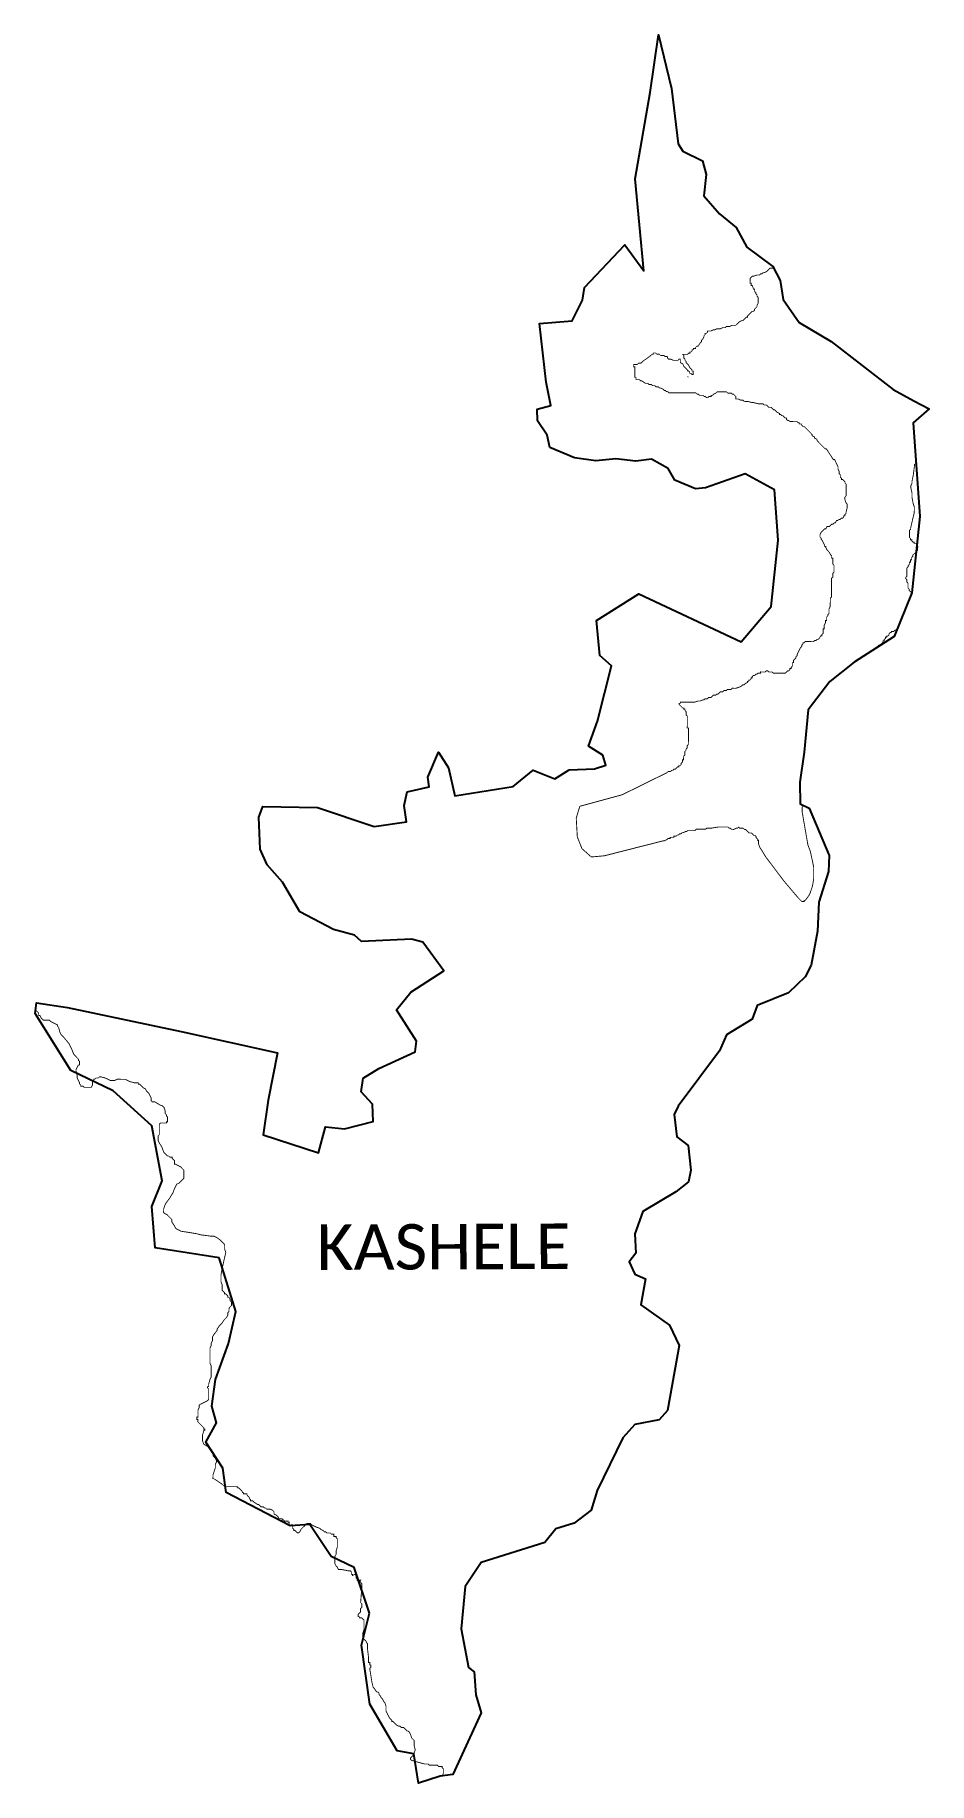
# Model space of a CAD drawing. Header units: metres. Extents: x 319409 to 322474, y 1847761 to 1853758.
import ezdxf

# ---------------------------------------------------------------- set-up
doc = ezdxf.new("R2010")
doc.units = ezdxf.units.M
for name, color, linetype in [('HAZARDS LINE', 1, 'Continuous'), ('village', 3, 'Continuous'), ('VILLAGE NAME', 250, 'Continuous')]:
    doc.layers.add(name, color=color, linetype=linetype)
doc.styles.get("Standard").update_dxf_attribs({"font": 'simplex.shx'})

msp = doc.modelspace()

# ---------------------------------------------------------------- texts
at = {"layer": 'VILLAGE NAME', "insert": (320374.4, 1849676.9), "char_height": 155.989, "attachment_point": 1, "rotation": 0.24353}
msp.add_mtext_dynamic_manual_height_columns('{\\fCalibri|b0|i0|c0|p34;KASHELE}', width=1337.277, gutter_width=779.9, heights=[0], dxfattribs=at)
msp.add_mtext_dynamic_manual_height_columns('{\\fCalibri|b0|i0|c0|p34;KASHELE}', width=1337.277, gutter_width=779.9, heights=[0], dxfattribs=at)

# ---------------------------------------------------------------- linework, layer by layer
at = {"color": 3, "true_color": 0x00ff00, "flags": 128}
msp.add_lwpolyline([(321240.8, 1851237.2), (321327.1, 1851240.2)], dxfattribs=at)
at = {"layer": 'HAZARDS LINE', "lineweight": 18}
for points in [[(321941.5, 1852958.1, 3.02, 3.02, 0), (321929, 1852958.2, 3.02, 3.02, 0), (321925, 1852954.2, 3.02, 3.02, 0), (321921, 1852950.2, 3.02, 3.02, 0), (321916.9, 1852946.2, 3.02, 3.02, 0), (321908.8, 1852942.2, 3.02, 3.02, 0), (321904.8, 1852942.2, 3.02, 3.02, 0), (321900.8, 1852938.2, 3.02, 3.02, 0), (321896.7, 1852938.3, 3.02, 3.02, 0), (321892.7, 1852934.3, 3.02, 3.02, 0), (321884.6, 1852934.3, 3.02, 3.02, 0), (321872.5, 1852930.4, 3.02, 3.02, 0), (321868.5, 1852930.4, 3.02, 3.02, 0), (321864.5, 1852926.4, 3.02, 3.02, 0), (321860.4, 1852922.4, 3.02, 3.02, 0), (321860.3, 1852906.3, 3.02, 3.02, 0), (321864.3, 1852906.3, 3.02, 3.02, 0), (321864.3, 1852898.2, 3.02, 3.02, 0), (321868.3, 1852898.2, 3.02, 3.02, 0), (321872.3, 1852886.1, 3.02, 3.02, 0), (321876.3, 1852886.1, 3.02, 3.02, 0), (321876.2, 1852878, 3.02, 3.02, 0), (321880.2, 1852874, 3.02, 3.02, 0), (321880.2, 1852869.9, 3.02, 3.02, 0), (321884.2, 1852865.9, 3.02, 3.02, 0), (321884.2, 1852861.9, 3.02, 3.02, 0), (321888.2, 1852857.8, 3.02, 3.02, 0), (321888.1, 1852837.7, 3.02, 3.02, 0), (321884, 1852829.7, 3.02, 3.02, 0), (321884, 1852825.6, 3.02, 3.02, 0), (321879.9, 1852821.6, 3.02, 3.02, 0), (321875.9, 1852817.6, 3.02, 3.02, 0), (321875.9, 1852813.6, 3.02, 3.02, 0), (321871.8, 1852809.6, 3.02, 3.02, 0), (321867.8, 1852809.6, 3.02, 3.02, 0), (321863.7, 1852805.6, 3.02, 3.02, 0), (321859.7, 1852801.6, 3.02, 3.02, 0), (321851.6, 1852793.6, 3.02, 3.02, 0), (321851.6, 1852789.6, 3.02, 3.02, 0), (321847.5, 1852789.6, 3.02, 3.02, 0), (321843.5, 1852785.6, 3.02, 3.02, 0), (321839.4, 1852781.6, 3.02, 3.02, 0), (321835.4, 1852777.6, 3.02, 3.02, 0), (321831.4, 1852777.7, 3.02, 3.02, 0), (321823.3, 1852773.7, 3.02, 3.02, 0), (321819.2, 1852769.7, 3.02, 3.02, 0), (321811.1, 1852761.7, 3.02, 3.02, 0), (321799.1, 1852761.8, 3.02, 3.02, 0), (321791, 1852757.8, 3.02, 3.02, 0), (321778.9, 1852757.9, 3.02, 3.02, 0), (321774.9, 1852753.9, 3.02, 3.02, 0), (321766.8, 1852753.9, 3.02, 3.02, 0), (321758.8, 1852749.9, 3.02, 3.02, 0), (321746.7, 1852750, 3.02, 3.02, 0), (321738.6, 1852746, 3.02, 3.02, 0), (321734.6, 1852746.1, 3.02, 3.02, 0), (321726.5, 1852742.1, 3.02, 3.02, 0), (321714.4, 1852742.2, 3.02, 3.02, 0), (321714.4, 1852738.1, 3.02, 3.02, 0), (321710.4, 1852734.1, 3.02, 3.02, 0), (321706.4, 1852734.2, 3.02, 3.02, 0), (321706.3, 1852730.1, 3.02, 3.02, 0), (321702.3, 1852726.1, 3.02, 3.02, 0), (321702.3, 1852722.1, 3.02, 3.02, 0), (321698.2, 1852714.1, 3.02, 3.02, 0), (321694.1, 1852710.1, 3.02, 3.02, 0), (321694.1, 1852706.1, 3.02, 3.02, 0), (321690.1, 1852702.1, 3.02, 3.02, 0), (321681.9, 1852690, 3.02, 3.02, 0), (321677.9, 1852690.1, 3.02, 3.02, 0), (321673.9, 1852686.1, 3.02, 3.02, 0), (321673.8, 1852682, 3.02, 3.02, 0), (321665.8, 1852682.1, 3.02, 3.02, 0), (321665.8, 1852678.1, 3.02, 3.02, 0), (321661.7, 1852678.1, 3.02, 3.02, 0), (321661.7, 1852674.1, 3.02, 3.02, 0), (321657.7, 1852670.1, 3.02, 3.02, 0), (321653.6, 1852670.1, 3.02, 3.02, 0), (321653.6, 1852666.1, 3.02, 3.02, 0), (321649.6, 1852666.1, 3.02, 3.02, 0), (321645.6, 1852662.1, 3.02, 3.02, 0), (321629.5, 1852662.2, 3.02, 3.02, 0), (321633.5, 1852658.1, 3.02, 3.02, 0), (321633.4, 1852654.1, 3.03, 3.03, 0), (321633.5, 1852649.7, 3.03, 3.03, 0), (321637.5, 1852645.7, 3.03, 3.03, 0), (321637.5, 1852641.6, 3.03, 3.03, 0), (321641.5, 1852637.6, 3.03, 3.03, 0), (321641.5, 1852633.5, 3.03, 3.03, 0), (321649.5, 1852625.4, 3.03, 3.03, 0), (321653.5, 1852617.3, 3.03, 3.03, 0), (321661.5, 1852609.2, 3.03, 3.03, 0), (321661.5, 1852605.2, 3.03, 3.03, 0), (321665.5, 1852605.2, 3.03, 3.03, 0), (321665.5, 1852593.1, 3.03, 3.03, 0), (321661.4, 1852593.1, 3.03, 3.03, 0), (321657.4, 1852597.2, 3.03, 3.03, 0), (321653.4, 1852597.2, 3.03, 3.03, 0), (321653.4, 1852601.2, 3.03, 3.03, 0), (321649.4, 1852605.3, 3.03, 3.03, 0), (321645.4, 1852605.3, 3.03, 3.03, 0), (321645.4, 1852609.3, 3.03, 3.03, 0), (321637.4, 1852617.4, 3.03, 3.03, 0), (321633.3, 1852621.5, 3.03, 3.03, 0), (321629.4, 1852629.6, 3.03, 3.03, 0), (321621.3, 1852633.6, 3.03, 3.03, 0), (321621.4, 1852645.7, 3.03, 3.03, 0), (321617.3, 1852645.8, 3.03, 3.03, 0), (321613.3, 1852641.7, 3.03, 3.03, 0), (321597.1, 1852641.8, 3.03, 3.03, 0), (321589.1, 1852645.9, 3.03, 3.03, 0), (321581, 1852645.9, 3.03, 3.03, 0), (321577, 1852650, 3.03, 3.03, 0), (321577.1, 1852654.4, 3.02, 3.02, 0), (321569, 1852654.5, 3.02, 3.02, 0), (321565, 1852658.5, 3.02, 3.02, 0), (321553, 1852658.6, 3.02, 3.02, 0), (321549, 1852662.7, 3.02, 3.02, 0), (321540.9, 1852662.7, 3.02, 3.02, 0), (321536.9, 1852666.8, 3.02, 3.02, 0), (321528.9, 1852666.8, 3.02, 3.02, 0), (321528.9, 1852662.8, 3.02, 3.02, 0), (321524.8, 1852662.8, 3.02, 3.02, 0), (321520.8, 1852658.8, 3.02, 3.02, 0), (321506, 1852647.6, 3.03, 3.03, 0), (321493.9, 1852639.6, 3.03, 3.03, 0), (321489.8, 1852635.6, 3.03, 3.03, 0), (321485.8, 1852631.6, 3.03, 3.03, 0), (321477.7, 1852631.6, 3.03, 3.03, 0), (321473.6, 1852627.6, 3.03, 3.03, 0), (321461.5, 1852627.7, 3.03, 3.03, 0), (321461.5, 1852619.6, 3.03, 3.03, 0), (321465.5, 1852619.6, 3.03, 3.03, 0), (321465.4, 1852583.3, 3.03, 3.03, 0), (321469.4, 1852583.3, 3.03, 3.03, 0), (321469.4, 1852575.2, 3.03, 3.03, 0), (321481.5, 1852575.1, 3.03, 3.03, 0), (321485.5, 1852571.1, 3.03, 3.03, 0), (321489.5, 1852571.1, 3.03, 3.03, 0), (321501.6, 1852562.9, 3.03, 3.03, 0), (321509.6, 1852562.9, 3.03, 3.03, 0), (321513.6, 1852558.8, 3.03, 3.03, 0), (321521.7, 1852558.8, 3.03, 3.03, 0), (321525.7, 1852554.8, 3.03, 3.03, 0), (321533.8, 1852554.7, 3.03, 3.03, 0), (321537.8, 1852550.7, 3.03, 3.03, 0), (321545.9, 1852550.6, 3.03, 3.03, 0), (321549.9, 1852546.6, 3.03, 3.03, 0), (321553.9, 1852546.6, 3.03, 3.03, 0), (321562, 1852542.5, 3.03, 3.03, 0), (321566, 1852538.4, 3.03, 3.03, 0), (321570, 1852538.4, 3.03, 3.03, 0), (321574, 1852534.4, 3.03, 3.03, 0), (321578.1, 1852534.3, 3.03, 3.03, 0), (321582.1, 1852530.3, 3.03, 3.03, 0), (321674.9, 1852529.8, 3.03, 3.03, 0), (321678.9, 1852525.8, 3.03, 3.03, 0), (321682.9, 1852525.8, 3.03, 3.03, 0), (321686.9, 1852521.7, 3.03, 3.03, 0), (321699, 1852521.6, 3.03, 3.03, 0), (321703, 1852517.6, 3.03, 3.03, 0), (321707.1, 1852517.6, 3.03, 3.03, 0), (321711.1, 1852513.5, 3.03, 3.03, 0), (321715.1, 1852513.5, 3.03, 3.03, 0), (321719.2, 1852517.5, 3.03, 3.03, 0), (321727.2, 1852517.5, 3.03, 3.03, 0), (321727.3, 1852521.5, 3.03, 3.03, 0), (321731.3, 1852521.5, 3.03, 3.03, 0), (321735.3, 1852525.5, 3.03, 3.03, 0), (321743.4, 1852529.5, 3.03, 3.03, 0), (321747.5, 1852533.5, 3.03, 3.03, 0), (321779.8, 1852533.4, 3.03, 3.03, 0), (321783.8, 1852529.3, 3.03, 3.03, 0), (321795.9, 1852529.2, 3.03, 3.03, 0), (321799.9, 1852525.2, 3.03, 3.03, 0), (321803.9, 1852525.2, 3.03, 3.03, 0), (321807.9, 1852521.1, 3.03, 3.03, 0), (321811.9, 1852517.1, 3.03, 3.03, 0), (321811.9, 1852509, 3.03, 3.03, 0), (321820, 1852509, 3.03, 3.03, 0), (321828, 1852504.9, 3.03, 3.03, 0), (321836.1, 1852504.8, 3.03, 3.03, 0), (321840.1, 1852500.8, 3.03, 3.03, 0), (321852.2, 1852500.7, 3.03, 3.03, 0), (321868.3, 1852496.6, 3.03, 3.03, 0), (321872.4, 1852496.6, 3.03, 3.03, 0), (321888.5, 1852492.5, 3.03, 3.03, 0), (321904.6, 1852492.4, 3.03, 3.03, 0), (321908.6, 1852488.4, 3.03, 3.03, 0), (321916.7, 1852488.3, 3.03, 3.03, 0), (321924.7, 1852480.2, 3.03, 3.03, 0), (321932.8, 1852480.2, 3.03, 3.03, 0), (321936.8, 1852476.1, 3.03, 3.03, 0), (321940.8, 1852472.1, 3.03, 3.03, 0), (321944.8, 1852472, 3.03, 3.03, 0), (321948.9, 1852468, 3.03, 3.03, 0), (321952.9, 1852463.9, 3.03, 3.03, 0), (321960.9, 1852459.9, 3.03, 3.03, 0), (321960.9, 1852455.8, 3.03, 3.03, 0), (321964.9, 1852455.8, 3.03, 3.03, 0), (321969, 1852451.8, 3.03, 3.03, 0), (321973, 1852451.7, 3.03, 3.03, 0), (321977, 1852447.7, 3.03, 3.03, 0), (321981, 1852443.6, 3.03, 3.03, 0), (321985, 1852443.6, 3.03, 3.03, 0), (321985, 1852439.6, 3.03, 3.03, 0), (321989, 1852435.5, 3.03, 3.03, 0), (321993.1, 1852435.5, 3.03, 3.03, 0), (321997.1, 1852431.5, 3.03, 3.03, 0), (322021.3, 1852431.3, 3.03, 3.03, 0), (322025.3, 1852427.3, 3.03, 3.03, 0), (322029.3, 1852427.3, 3.03, 3.03, 0), (322029.3, 1852423.2, 3.03, 3.03, 0), (322037.4, 1852423.2, 3.03, 3.03, 0), (322037.4, 1852419.2, 3.03, 3.03, 0), (322041.4, 1852415.1, 3.03, 3.03, 0), (322045.4, 1852415.1, 3.03, 3.03, 0), (322049.4, 1852411, 3.03, 3.03, 0), (322057.5, 1852402.9, 3.03, 3.03, 0), (322061.5, 1852398.9, 3.03, 3.03, 0), (322065.5, 1852394.8, 3.03, 3.03, 0), (322069.5, 1852390.8, 3.03, 3.03, 0), (322073.5, 1852386.7, 3.03, 3.03, 0), (322073.5, 1852382.7, 3.03, 3.03, 0), (322081.5, 1852378.6, 3.03, 3.03, 0), (322081.5, 1852374.6, 3.03, 3.03, 0), (322089.6, 1852370.5, 3.03, 3.03, 0), (322089.6, 1852366.5, 3.03, 3.03, 0), (322097.6, 1852358.3, 3.03, 3.03, 0), (322101.6, 1852354.3, 3.03, 3.03, 0), (322105.6, 1852350.2, 3.03, 3.03, 0), (322109.6, 1852346.2, 3.03, 3.03, 0), (322117.7, 1852338.1, 3.03, 3.03, 0), (322121.7, 1852338.1, 3.03, 3.03, 0), (322145.7, 1852301.6, 3.03, 3.03, 0), (322149.8, 1852301.6, 3.03, 3.03, 0), (322157.7, 1852285.4, 3.03, 3.03, 0), (322161.7, 1852277.4, 3.03, 3.03, 0), (322161.7, 1852269.3, 3.03, 3.03, 0), (322165.7, 1852261.2, 3.03, 3.03, 0), (322165.7, 1852253.1, 3.03, 3.03, 0), (322169.7, 1852249.1, 3.03, 3.03, 0), (322169.6, 1852241, 3.03, 3.03, 0), (322173.6, 1852236.9, 3.03, 3.03, 0), (322173.6, 1852232.9, 3.03, 3.03, 0), (322177.7, 1852232.9, 3.03, 3.03, 0), (322181.7, 1852228.8, 3.03, 3.03, 0), (322185.7, 1852224.8, 3.03, 3.03, 0), (322185.7, 1852220.8, 3.03, 3.03, 0), (322189.7, 1852216.7, 3.03, 3.03, 0), (322189.5, 1852176.4, 3.03, 3.03, 0), (322185.4, 1852172.3, 3.03, 3.03, 0), (322185.4, 1852164.3, 3.03, 3.03, 0), (322189.4, 1852152.2, 3.03, 3.03, 0), (322193.4, 1852148.1, 3.03, 3.03, 0), (322193.3, 1852136, 3.03, 3.03, 0), (322189.2, 1852119.9, 3.03, 3.03, 0), (322189.2, 1852115.8, 3.03, 3.03, 0), (322185.1, 1852111.8, 3.03, 3.03, 0), (322185.1, 1852107.8, 3.03, 3.03, 0), (322181.1, 1852107.8, 3.03, 3.03, 0), (322181.1, 1852103.8, 3.03, 3.03, 0), (322177, 1852099.8, 3.03, 3.03, 0), (322173, 1852099.8, 3.03, 3.03, 0), (322168.9, 1852095.8, 3.03, 3.03, 0), (322164.9, 1852095.8, 3.03, 3.03, 0), (322160.8, 1852091.8, 3.03, 3.03, 0), (322156.8, 1852091.8, 3.03, 3.03, 0), (322152.7, 1852083.7, 3.03, 3.03, 0), (322148.7, 1852083.8, 3.03, 3.03, 0), (322144.6, 1852079.7, 3.03, 3.03, 0), (322140.6, 1852079.8, 3.03, 3.03, 0), (322132.5, 1852071.7, 3.03, 3.03, 0), (322124.4, 1852071.8, 3.03, 3.03, 0), (322120.4, 1852063.7, 3.03, 3.03, 0), (322116.3, 1852063.7, 3.03, 3.03, 0), (322108.2, 1852055.7, 3.03, 3.03, 0), (322104.2, 1852051.7, 3.03, 3.03, 0), (322100.1, 1852043.6, 3.03, 3.03, 0), (322100.1, 1852035.6, 3.03, 3.03, 0), (322104.1, 1852031.5, 3.03, 3.03, 0), (322104.1, 1852027.5, 3.03, 3.03, 0), (322108.1, 1852023.4, 3.03, 3.03, 0), (322112.1, 1852015.4, 3.03, 3.03, 0), (322116.1, 1852007.3, 3.03, 3.03, 0), (322116, 1852003.2, 3.03, 3.03, 0), (322120.1, 1852003.2, 3.03, 3.03, 0), (322120.1, 1851999.2, 3.03, 3.03, 0), (322124.1, 1851991.1, 3.03, 3.03, 0), (322132.1, 1851983, 3.03, 3.03, 0), (322136.1, 1851974.9, 3.03, 3.03, 0), (322140.1, 1851970.8, 3.03, 3.03, 0), (322140.1, 1851962.8, 3.03, 3.03, 0), (322144.1, 1851962.7, 3.03, 3.03, 0), (322144, 1851942.6, 3.03, 3.03, 0), (322148, 1851938.5, 3.03, 3.03, 0), (322147.9, 1851914.3, 3.03, 3.03, 0), (322143.8, 1851910.3, 3.03, 3.03, 0), (322143.8, 1851898.2, 3.03, 3.03, 0), (322139.7, 1851894.2, 3.03, 3.03, 0), (322139.4, 1851829.6, 3.03, 3.03, 0), (322135.4, 1851825.6, 3.03, 3.03, 0), (322135.2, 1851797.4, 3.03, 3.03, 0), (322131.1, 1851789.3, 3.03, 3.03, 0), (322131.1, 1851773.2, 3.03, 3.03, 0), (322127, 1851769.2, 3.03, 3.03, 0), (322127, 1851765.1, 3.03, 3.03, 0), (322122.9, 1851761.1, 3.03, 3.03, 0), (322122.9, 1851749, 3.03, 3.03, 0), (322118.9, 1851749, 3.03, 3.03, 0), (322118.8, 1851741, 3.03, 3.03, 0), (322114.7, 1851732.9, 3.03, 3.03, 0), (322114.7, 1851720.8, 3.03, 3.03, 0), (322110.7, 1851720.8, 3.03, 3.03, 0), (322110.6, 1851704.7, 3.03, 3.03, 0), (322106.5, 1851700.7, 3.03, 3.03, 0), (322106.5, 1851696.7, 3.03, 3.03, 0), (322102.5, 1851696.7, 3.03, 3.03, 0), (322098.4, 1851688.6, 3.03, 3.03, 0), (322094.3, 1851684.6, 3.03, 3.03, 0), (322090.3, 1851684.6, 3.03, 3.03, 0), (322086.3, 1851680.6, 3.03, 3.03, 0), (322082.2, 1851680.6, 3.03, 3.03, 0), (322078.2, 1851676.6, 3.03, 3.03, 0), (322049.9, 1851676.8, 3.03, 3.03, 0), (322045.9, 1851672.7, 3.03, 3.03, 0), (322041.8, 1851672.8, 3.03, 3.03, 0), (322041.8, 1851668.7, 3.03, 3.03, 0), (322037.8, 1851664.7, 3.03, 3.03, 0), (322037.8, 1851660.7, 3.03, 3.03, 0), (322033.7, 1851656.7, 3.03, 3.03, 0), (322029.6, 1851648.6, 3.03, 3.03, 0), (322021.5, 1851632.5, 3.03, 3.03, 0), (322021.5, 1851628.5, 3.03, 3.03, 0), (322017.4, 1851624.5, 3.03, 3.03, 0), (322017.4, 1851620.4, 3.03, 3.03, 0), (322013.3, 1851616.4, 3.03, 3.03, 0), (322009.3, 1851612.4, 3.03, 3.03, 0), (322009.2, 1851604.3, 3.03, 3.03, 0), (322005.2, 1851604.4, 3.03, 3.03, 0), (322005.2, 1851592.2, 3.03, 3.03, 0), (322001.1, 1851588.2, 3.03, 3.03, 0), (322001.1, 1851584.2, 3.03, 3.03, 0), (321997, 1851584.2, 3.03, 3.03, 0), (321997, 1851580.2, 3.03, 3.03, 0), (321993, 1851576.2, 3.03, 3.03, 0), (321988.9, 1851576.2, 3.03, 3.03, 0), (321984.9, 1851572.2, 3.03, 3.03, 0), (321980.8, 1851568.2, 3.03, 3.03, 0), (321940.5, 1851568.4, 3.03, 3.03, 0), (321936.5, 1851572.4, 3.03, 3.03, 0), (321924.4, 1851572.5, 3.03, 3.03, 0), (321920.4, 1851576.5, 3.03, 3.03, 0), (321916.3, 1851576.5, 3.03, 3.03, 0), (321912.3, 1851572.5, 3.03, 3.03, 0), (321896.1, 1851572.6, 3.03, 3.03, 0), (321896.1, 1851568.6, 3.03, 3.03, 0), (321888.1, 1851568.6, 3.03, 3.03, 0), (321884, 1851564.6, 3.03, 3.03, 0), (321880, 1851564.6, 3.03, 3.03, 0), (321875.9, 1851560.6, 3.03, 3.03, 0), (321871.9, 1851560.6, 3.03, 3.03, 0), (321867.8, 1851556.6, 3.03, 3.03, 0), (321867.8, 1851552.6, 3.03, 3.03, 0), (321863.8, 1851552.6, 3.03, 3.03, 0), (321863.8, 1851548.5, 3.03, 3.03, 0), (321859.7, 1851544.5, 3.03, 3.03, 0), (321855.7, 1851544.6, 3.03, 3.03, 0), (321855.7, 1851540.5, 3.03, 3.03, 0), (321851.6, 1851540.5, 3.03, 3.03, 0), (321851.6, 1851536.5, 3.03, 3.03, 0), (321843.5, 1851532.5, 3.03, 3.03, 0), (321839.5, 1851528.5, 3.03, 3.03, 0), (321835.4, 1851528.5, 3.03, 3.03, 0), (321831.4, 1851524.5, 3.03, 3.03, 0), (321823.3, 1851520.5, 3.03, 3.03, 0), (321811.2, 1851516.5, 3.03, 3.03, 0), (321799.1, 1851516.6, 3.03, 3.03, 0), (321795, 1851512.6, 3.03, 3.03, 0), (321782.9, 1851512.6, 3.03, 3.03, 0), (321778.9, 1851508.6, 3.03, 3.03, 0), (321770.8, 1851508.7, 3.03, 3.03, 0), (321766.7, 1851504.6, 3.03, 3.03, 0), (321758.7, 1851504.7, 3.03, 3.03, 0), (321750.6, 1851496.6, 3.03, 3.03, 0), (321746.5, 1851496.7, 3.03, 3.03, 0), (321742.5, 1851492.7, 3.03, 3.03, 0), (321734.4, 1851492.7, 3.03, 3.03, 0), (321730.4, 1851488.7, 3.03, 3.03, 0), (321726.3, 1851484.7, 3.03, 3.03, 0), (321718.2, 1851484.7, 3.03, 3.03, 0), (321714.2, 1851480.7, 3.03, 3.03, 0), (321706.1, 1851480.7, 3.03, 3.03, 0), (321702.1, 1851476.7, 3.03, 3.03, 0), (321698, 1851476.7, 3.03, 3.03, 0), (321689.9, 1851472.7, 3.03, 3.03, 0), (321681.9, 1851472.8, 3.03, 3.03, 0), (321669.8, 1851468.8, 3.03, 3.03, 0), (321621.3, 1851469, 3.03, 3.03, 0), (321621.3, 1851465, 3.03, 3.03, 0), (321617.3, 1851465, 3.03, 3.03, 0), (321617.3, 1851461, 3.03, 3.03, 0), (321625.3, 1851452.9, 3.03, 3.03, 0), (321629.3, 1851448.8, 3.03, 3.03, 0), (321633.4, 1851448.8, 3.03, 3.03, 0), (321633.3, 1851444.8, 3.03, 3.03, 0), (321637.4, 1851444.7, 3.03, 3.03, 0), (321637.3, 1851440.7, 3.03, 3.03, 0), (321641.4, 1851436.7, 3.03, 3.03, 0), (321641.3, 1851424.6, 3.03, 3.03, 0), (321645.3, 1851420.5, 3.03, 3.03, 0), (321645.1, 1851380.2, 3.03, 3.03, 0), (321649.2, 1851380.1, 3.03, 3.03, 0), (321648.9, 1851323.7, 3.03, 3.03, 0), (321644.8, 1851319.6, 3.03, 3.03, 0), (321644.8, 1851311.6, 3.03, 3.03, 0), (321640.7, 1851307.6, 3.03, 3.03, 0), (321640.7, 1851303.5, 3.03, 3.03, 0), (321636.7, 1851299.5, 3.03, 3.03, 0), (321636.6, 1851287.4, 3.03, 3.03, 0), (321632.6, 1851283.4, 3.03, 3.03, 0), (321632.5, 1851271.3, 3.03, 3.03, 0), (321628.5, 1851271.3, 3.03, 3.03, 0), (321628.4, 1851263.2, 3.03, 3.03, 0), (321624.4, 1851259.2, 3.03, 3.03, 0), (321624.4, 1851255.2, 3.03, 3.03, 0), (321620.3, 1851251.2, 3.03, 3.03, 0), (321616.3, 1851251.2, 3.03, 3.03, 0), (321616.2, 1851247.2, 3.03, 3.03, 0), (321612.2, 1851247.2, 3.03, 3.03, 0), (321608.2, 1851243.2, 3.03, 3.03, 0), (321604.1, 1851239.1, 3.03, 3.03, 0), (321600.1, 1851239.2, 3.03, 3.03, 0), (321596, 1851235.2, 3.03, 3.03, 0), (321592, 1851235.2, 3.03, 3.03, 0), (321587.9, 1851231.2, 3.03, 3.03, 0), (321579.9, 1851231.2, 3.03, 3.03, 0), (321575.8, 1851227.2, 3.03, 3.03, 0), (321422.2, 1851151.3, 3.03, 3.03, 0), (321276.8, 1851111.6, 3.03, 3.03, 0), (321264.5, 1851071.3, 3.03, 3.03, 0), (321268.2, 1851006.8, 3.03, 3.03, 0), (321284.1, 1850966.3, 3.03, 3.03, 0), (321316.3, 1850937.9, 3.03, 3.03, 0), (321360.6, 1850941.8, 3.03, 3.03, 0), (321562.6, 1850993.2, 3.03, 3.03, 0), (321566.6, 1850993.2, 3.03, 3.03, 0), (321574.7, 1850997.2, 3.03, 3.03, 0), (321578.8, 1851001.2, 3.03, 3.03, 0), (321586.8, 1851001.2, 3.03, 3.03, 0), (321586.8, 1851005.2, 3.03, 3.03, 0), (321598.9, 1851005.2, 3.03, 3.03, 0), (321599, 1851009.2, 3.03, 3.03, 0), (321607, 1851009.2, 3.03, 3.03, 0), (321611.1, 1851013.2, 3.03, 3.03, 0), (321615.1, 1851013.2, 3.03, 3.03, 0), (321619.2, 1851017.2, 3.03, 3.03, 0), (321623.2, 1851017.2, 3.03, 3.03, 0), (321627.3, 1851021.2, 3.03, 3.03, 0), (321631.3, 1851021.2, 3.03, 3.03, 0), (321639.4, 1851025.2, 3.03, 3.03, 0), (321643.4, 1851025.1, 3.03, 3.03, 0), (321647.5, 1851029.1, 3.03, 3.03, 0), (321671.7, 1851029, 3.03, 3.03, 0), (321675.7, 1851033, 3.03, 3.03, 0), (321708, 1851032.9, 3.03, 3.03, 0), (321712, 1851036.9, 3.03, 3.03, 0), (321728.2, 1851036.8, 3.03, 3.03, 0), (321752.4, 1851040.7, 3.03, 3.03, 0), (321784.7, 1851040.6, 3.03, 3.03, 0), (321788.7, 1851036.5, 3.03, 3.03, 0), (321792.7, 1851036.5, 3.03, 3.03, 0), (321796.7, 1851032.5, 3.03, 3.03, 0), (321804.8, 1851032.4, 3.03, 3.03, 0), (321812.9, 1851036.4, 3.03, 3.03, 0), (321816.9, 1851036.4, 3.03, 3.03, 0), (321821, 1851040.4, 3.03, 3.03, 0), (321825, 1851036.4, 3.03, 3.03, 0), (321837.1, 1851036.3, 3.03, 3.03, 0), (321841.1, 1851032.2, 3.03, 3.03, 0), (321845.1, 1851032.2, 3.03, 3.03, 0), (321849.2, 1851028.2, 3.03, 3.03, 0), (321857.2, 1851020.1, 3.03, 3.03, 0), (321865.2, 1851020, 3.03, 3.03, 0), (321869.3, 1851016, 3.03, 3.03, 0), (321873.3, 1851011.9, 3.03, 3.03, 0), (321877.3, 1851011.9, 3.03, 3.03, 0), (321881.3, 1851007.8, 3.03, 3.03, 0), (321881.3, 1851003.8, 3.03, 3.03, 0), (321885.3, 1850999.8, 3.03, 3.03, 0), (321885.3, 1850995.7, 3.03, 3.03, 0), (321889.3, 1850995.7, 3.03, 3.03, 0), (321889.3, 1850983.6, 3.03, 3.03, 0), (321893.3, 1850971.5, 3.03, 3.03, 0), (321901.3, 1850959.3, 3.03, 3.03, 0), (321913.3, 1850939.1, 3.03, 3.03, 0), (321977.4, 1850854.1, 3.03, 3.03, 0), (322025.5, 1850797.4, 3.03, 3.03, 0), (322033.6, 1850789.3, 3.03, 3.03, 0), (322037.6, 1850785.2, 3.03, 3.03, 0), (322045.6, 1850785.2, 3.03, 3.03, 0), (322045.7, 1850789.2, 3.03, 3.03, 0), (322049.7, 1850789.2, 3.03, 3.03, 0), (322061.9, 1850805.3, 3.03, 3.03, 0), (322065.9, 1850813.3, 3.03, 3.03, 0), (322070, 1850825.4, 3.03, 3.03, 0), (322074.1, 1850837.5, 3.03, 3.03, 0), (322078.3, 1850861.7, 3.03, 3.03, 0), (322078.5, 1850902, 3.03, 3.03, 0), (322074.5, 1850922.2, 3.03, 3.03, 0), (322066.6, 1850958.5, 3.03, 3.03, 0), (322058.7, 1850978.8, 3.03, 3.03, 0), (322039, 1851091.8, 3.03, 3.03, 0), (322039.1, 1851107.9, 3.03, 3.03, 0), (322040.4, 1851115.8, 3.03, 3.03, 0)], [(320804.5, 1847784.7, 3.03, 3.03, 0), (320804.9, 1847785.5, 3.03, 3.03, 0), (320809, 1847793.5, 3.03, 3.03, 0), (320809.1, 1847809.7, 3.03, 3.03, 0), (320805.1, 1847813.7, 3.03, 3.03, 0), (320805.1, 1847817.7, 3.03, 3.03, 0), (320793, 1847817.8, 3.03, 3.03, 0), (320789, 1847821.9, 3.03, 3.03, 0), (320760.7, 1847822, 3.03, 3.03, 0), (320756.7, 1847826, 3.03, 3.03, 0), (320744.6, 1847826.1, 3.03, 3.03, 0), (320700.3, 1847838.4, 3.03, 3.03, 0), (320696.3, 1847842.5, 3.03, 3.03, 0), (320696.3, 1847846.5, 3.03, 3.03, 0), (320704.4, 1847854.5, 3.03, 3.03, 0), (320708.5, 1847862.6, 3.03, 3.03, 0), (320712.6, 1847874.7, 3.03, 3.03, 0), (320708.6, 1847890.8, 3.03, 3.03, 0), (320708.7, 1847907, 3.03, 3.03, 0), (320704.7, 1847911, 3.03, 3.03, 0), (320700.7, 1847915.1, 3.03, 3.03, 0), (320696.7, 1847927.2, 3.03, 3.03, 0), (320692.7, 1847935.3, 3.03, 3.03, 0), (320688.7, 1847939.3, 3.03, 3.03, 0), (320684.6, 1847939.4, 3.03, 3.03, 0), (320676.6, 1847947.5, 3.03, 3.03, 0), (320672.6, 1847951.5, 3.03, 3.03, 0), (320664.5, 1847951.6, 3.03, 3.03, 0), (320660.5, 1847955.6, 3.03, 3.03, 0), (320656.5, 1847955.6, 3.03, 3.03, 0), (320648.4, 1847959.7, 3.03, 3.03, 0), (320644.4, 1847963.8, 3.03, 3.03, 0), (320636.4, 1847971.9, 3.03, 3.03, 0), (320632.4, 1847971.9, 3.03, 3.03, 0), (320632.4, 1847975.9, 3.03, 3.03, 0), (320624.4, 1847984, 3.03, 3.03, 0), (320616.4, 1848000.2, 3.03, 3.03, 0), (320612.4, 1848008.3, 3.03, 3.03, 0), (320612.4, 1848024.4, 3.03, 3.03, 0), (320608.5, 1848036.5, 3.03, 3.03, 0), (320604.5, 1848040.6, 3.03, 3.03, 0), (320600.5, 1848048.7, 3.03, 3.03, 0), (320596.4, 1848052.7, 3.03, 3.03, 0), (320592.5, 1848060.8, 3.03, 3.03, 0), (320588.4, 1848064.9, 3.03, 3.03, 0), (320588.5, 1848068.9, 3.03, 3.03, 0), (320584.4, 1848073, 3.03, 3.03, 0), (320580.4, 1848073, 3.03, 3.03, 0), (320572.4, 1848085.1, 3.03, 3.03, 0), (320568.4, 1848089.2, 3.03, 3.03, 0), (320564.4, 1848105.3, 3.03, 3.03, 0), (320556.6, 1848153.8, 3.03, 3.03, 0), (320560.6, 1848157.8, 3.03, 3.03, 0), (320560.7, 1848165.9, 3.03, 3.03, 0), (320556.7, 1848165.9, 3.03, 3.03, 0), (320556.7, 1848174, 3.03, 3.03, 0), (320552.7, 1848174, 3.03, 3.03, 0), (320552.7, 1848190.1, 3.03, 3.03, 0), (320548.9, 1848222.4, 3.03, 3.03, 0), (320548.9, 1848238.6, 3.03, 3.03, 0), (320544.9, 1848242.6, 3.03, 3.03, 0), (320544.9, 1848246.6, 3.03, 3.03, 0), (320536.9, 1848254.8, 3.03, 3.03, 0), (320532.9, 1848258.8, 3.03, 3.03, 0), (320533, 1848274.9, 3.03, 3.03, 0), (320537.1, 1848287, 3.03, 3.03, 0), (320537.2, 1848319.3, 3.03, 3.03, 0), (320533.2, 1848323.4, 3.03, 3.03, 0), (320529.2, 1848327.4, 3.03, 3.03, 0), (320521.1, 1848327.5, 3.03, 3.03, 0), (320521.1, 1848331.5, 3.03, 3.03, 0), (320517.1, 1848331.5, 3.03, 3.03, 0), (320517.2, 1848339.6, 3.03, 3.03, 0), (320525.3, 1848347.6, 3.03, 3.03, 0), (320525.3, 1848359.7, 3.03, 3.03, 0), (320529.4, 1848363.7, 3.03, 3.03, 0), (320529.4, 1848375.8, 3.03, 3.03, 0), (320525.4, 1848379.9, 3.03, 3.03, 0), (320529.7, 1848432.3, 3.03, 3.03, 0), (320529.8, 1848444.4, 3.03, 3.03, 0), (320525.7, 1848448.5, 3.03, 3.03, 0), (320525.8, 1848456.5, 3.03, 3.03, 0), (320521.7, 1848456.5, 3.03, 3.03, 0), (320521.7, 1848452.5, 3.03, 3.03, 0), (320517.7, 1848456.6, 3.03, 3.03, 0), (320513.7, 1848456.6, 3.03, 3.03, 0), (320513.7, 1848460.6, 3.03, 3.03, 0), (320509.7, 1848464.7, 3.03, 3.03, 0), (320509.7, 1848472.7, 3.03, 3.03, 0), (320505.7, 1848476.8, 3.03, 3.03, 0), (320497.6, 1848472.8, 3.03, 3.03, 0), (320497.6, 1848476.8, 3.03, 3.03, 0), (320493.6, 1848476.9, 3.03, 3.03, 0), (320493.6, 1848484.9, 3.03, 3.03, 0), (320489.6, 1848489, 3.03, 3.03, 0), (320481.6, 1848489, 3.03, 3.03, 0), (320461.4, 1848493.2, 3.03, 3.03, 0), (320449.3, 1848493.2, 3.03, 3.03, 0), (320445.3, 1848501.3, 3.03, 3.03, 0), (320441.3, 1848505.4, 3.03, 3.03, 0), (320437.3, 1848513.4, 3.03, 3.03, 0), (320437.4, 1848537.6, 3.03, 3.03, 0), (320441.5, 1848545.7, 3.03, 3.03, 0), (320441.6, 1848557.8, 3.03, 3.03, 0), (320445.7, 1848569.9, 3.03, 3.03, 0), (320445.8, 1848598.1, 3.03, 3.03, 0), (320441.8, 1848602.2, 3.03, 3.03, 0), (320441.8, 1848606.2, 3.03, 3.03, 0), (320433.7, 1848606.2, 3.03, 3.03, 0), (320433.8, 1848614.3, 3.03, 3.03, 0), (320425.7, 1848614.4, 3.03, 3.03, 0), (320421.7, 1848618.4, 3.03, 3.03, 0), (320409.6, 1848618.5, 3.03, 3.03, 0), (320405.6, 1848622.5, 3.03, 3.03, 0), (320401.5, 1848622.5, 3.03, 3.03, 0), (320397.5, 1848626.6, 3.03, 3.03, 0), (320389.5, 1848630.7, 3.03, 3.03, 0), (320385.5, 1848634.7, 3.03, 3.03, 0), (320373.4, 1848638.8, 3.03, 3.03, 0), (320357.3, 1848647, 3.03, 3.03, 0), (320353.3, 1848651, 3.03, 3.03, 0), (320341.2, 1848651.1, 3.03, 3.03, 0), (320337.1, 1848647.1, 3.03, 3.03, 0), (320333.1, 1848643, 3.03, 3.03, 0), (320325, 1848635, 3.03, 3.03, 0), (320320.9, 1848631, 3.03, 3.03, 0), (320316.8, 1848622.9, 3.03, 3.03, 0), (320312.8, 1848618.9, 3.03, 3.03, 0), (320308.7, 1848619, 3.03, 3.03, 0), (320304.7, 1848623, 3.03, 3.03, 0), (320300.7, 1848627.1, 3.03, 3.03, 0), (320296.7, 1848627.1, 3.03, 3.03, 0), (320296.7, 1848631.1, 3.03, 3.03, 0), (320292.7, 1848635.2, 3.03, 3.03, 0), (320292.7, 1848647.3, 3.03, 3.03, 0), (320288.7, 1848647.3, 3.03, 3.03, 0), (320280.6, 1848643.3, 3.03, 3.03, 0), (320276.6, 1848647.3, 3.03, 3.03, 0), (320280.7, 1848651.4, 3.03, 3.03, 0), (320280.7, 1848655.4, 3.03, 3.03, 0), (320276.6, 1848655.4, 3.03, 3.03, 0), (320276.7, 1848659.5, 3.03, 3.03, 0), (320264.6, 1848659.5, 3.03, 3.03, 0), (320260.5, 1848663.6, 3.03, 3.03, 0), (320256.5, 1848663.6, 3.03, 3.03, 0), (320256.5, 1848667.6, 3.03, 3.03, 0), (320244.4, 1848667.7, 3.03, 3.03, 0), (320244.5, 1848671.7, 3.03, 3.03, 0), (320236.4, 1848679.8, 3.03, 3.03, 0), (320228.4, 1848683.9, 3.03, 3.03, 0), (320228.4, 1848692, 3.03, 3.03, 0), (320224.4, 1848696, 3.03, 3.03, 0), (320216.4, 1848700.1, 3.03, 3.03, 0), (320204.3, 1848700.1, 3.03, 3.03, 0), (320200.2, 1848704.2, 3.03, 3.03, 0), (320196.2, 1848704.2, 3.03, 3.03, 0), (320192.2, 1848708.3, 3.03, 3.03, 0), (320184.1, 1848708.3, 3.03, 3.03, 0), (320176.1, 1848716.4, 3.03, 3.03, 0), (320172.1, 1848716.4, 3.03, 3.03, 0), (320160, 1848724.6, 3.03, 3.03, 0), (320156, 1848728.6, 3.03, 3.03, 0), (320147.9, 1848728.7, 3.03, 3.03, 0), (320147.9, 1848732.7, 3.03, 3.03, 0), (320143.9, 1848736.7, 3.03, 3.03, 0), (320143.9, 1848740.8, 3.03, 3.03, 0), (320139.9, 1848744.8, 3.03, 3.03, 0), (320135.9, 1848748.9, 3.03, 3.03, 0), (320135.9, 1848752.9, 3.03, 3.03, 0), (320123.8, 1848753, 3.03, 3.03, 0), (320123.8, 1848757, 3.03, 3.03, 0), (320119.8, 1848757, 3.03, 3.03, 0), (320119.8, 1848761.1, 3.03, 3.03, 0), (320111.8, 1848769.2, 3.03, 3.03, 0), (320107.8, 1848773.2, 3.03, 3.03, 0), (320103.8, 1848773.2, 3.03, 3.03, 0), (320103.8, 1848777.3, 3.03, 3.03, 0), (320059.4, 1848777.5, 3.03, 3.03, 0), (320051.4, 1848785.6, 3.03, 3.03, 0), (320027.3, 1848801.9, 3.03, 3.03, 0), (320019.2, 1848805.9, 3.03, 3.03, 0), (320019.3, 1848818, 3.03, 3.03, 0), (320023.4, 1848830.1, 3.03, 3.03, 0), (320027.4, 1848842.2, 3.03, 3.03, 0), (320027.5, 1848854.3, 3.03, 3.03, 0), (320031.6, 1848862.4, 3.03, 3.03, 0), (320031.6, 1848866.4, 3.03, 3.03, 0), (320027.6, 1848874.5, 3.03, 3.03, 0), (320023.6, 1848878.5, 3.03, 3.03, 0), (320019.6, 1848882.6, 3.03, 3.03, 0), (320019.6, 1848894.7, 3.03, 3.03, 0), (320015.6, 1848898.7, 3.03, 3.03, 0), (320015.6, 1848902.8, 3.03, 3.03, 0), (320011.6, 1848906.8, 3.03, 3.03, 0), (320007.6, 1848910.9, 3.03, 3.03, 0), (319995.5, 1848919, 3.03, 3.03, 0), (319987.5, 1848923.1, 3.03, 3.03, 0), (319983.5, 1848935.2, 3.03, 3.03, 0), (319983.6, 1848955.4, 3.03, 3.03, 0), (319987.7, 1848967.5, 3.03, 3.03, 0), (319987.7, 1848971.5, 3.03, 3.03, 0), (319991.8, 1848971.5, 3.03, 3.03, 0), (319991.8, 1848975.5, 3.03, 3.03, 0), (319987.8, 1848975.5, 3.03, 3.03, 0), (319987.8, 1848979.6, 3.03, 3.03, 0), (319983.8, 1848983.6, 3.03, 3.03, 0), (319979.7, 1848987.7, 3.03, 3.03, 0), (319971.7, 1848995.8, 3.03, 3.03, 0), (319967.7, 1848999.8, 3.03, 3.03, 0), (319967.7, 1849007.9, 3.03, 3.03, 0), (319963.7, 1849007.9, 3.03, 3.03, 0), (319963.7, 1849016, 3.03, 3.03, 0), (319967.8, 1849016, 3.03, 3.03, 0), (319967.9, 1849040.2, 3.03, 3.03, 0), (319972, 1849048.2, 3.03, 3.03, 0), (319972, 1849056.3, 3.03, 3.03, 0), (319976.1, 1849060.3, 3.03, 3.03, 0), (319992.2, 1849068.3, 3.03, 3.03, 0), (320000.3, 1849072.3, 3.03, 3.03, 0), (320004.4, 1849076.3, 3.03, 3.03, 0), (320004.5, 1849112.6, 3.03, 3.03, 0), (320000.5, 1849116.7, 3.03, 3.03, 0), (320000.6, 1849120.7, 3.03, 3.03, 0), (320004.6, 1849120.7, 3.03, 3.03, 0), (320004.6, 1849128.8, 3.03, 3.03, 0), (320008.7, 1849144.9, 3.03, 3.03, 0), (320012.8, 1849152.9, 3.03, 3.03, 0), (320013, 1849193.3, 3.03, 3.03, 0), (320009, 1849201.4, 3.03, 3.03, 0), (320009.3, 1849253.8, 3.03, 3.03, 0), (320013.3, 1849261.9, 3.03, 3.03, 0), (320013.4, 1849269.9, 3.03, 3.03, 0), (320017.4, 1849278, 3.03, 3.03, 0), (320017.5, 1849290.1, 3.03, 3.03, 0), (320021.6, 1849298.1, 3.03, 3.03, 0), (320033.8, 1849314.2, 3.03, 3.03, 0), (320033.8, 1849318.2, 3.03, 3.03, 0), (320041.9, 1849330.3, 3.03, 3.03, 0), (320050, 1849338.3, 3.03, 3.03, 0), (320058.1, 1849350.4, 3.03, 3.03, 0), (320066.2, 1849358.4, 3.03, 3.03, 0), (320070.3, 1849366.5, 3.03, 3.03, 0), (320070.3, 1849374.5, 3.03, 3.03, 0), (320074.4, 1849378.6, 3.03, 3.03, 0), (320074.5, 1849390.7, 3.03, 3.03, 0), (320082.6, 1849398.7, 3.03, 3.03, 0), (320082.6, 1849410.8, 3.03, 3.03, 0), (320078.6, 1849414.8, 3.03, 3.03, 0), (320078.6, 1849418.9, 3.03, 3.03, 0), (320074.6, 1849427, 3.03, 3.03, 0), (320070.6, 1849427, 3.03, 3.03, 0), (320070.6, 1849431, 3.03, 3.03, 0), (320066.6, 1849435.1, 3.03, 3.03, 0), (320062.6, 1849439.1, 3.03, 3.03, 0), (320058.6, 1849439.2, 3.03, 3.03, 0), (320058.6, 1849443.2, 3.03, 3.03, 0), (320054.6, 1849447.2, 3.03, 3.03, 0), (320050.5, 1849451.3, 3.03, 3.03, 0), (320050.6, 1849471.5, 3.03, 3.03, 0), (320046.7, 1849479.6, 3.03, 3.03, 0), (320046.8, 1849503.8, 3.03, 3.03, 0), (320050.9, 1849527.9, 3.03, 3.03, 0), (320055, 1849544.1, 3.03, 3.03, 0), (320059.2, 1849564.2, 3.03, 3.03, 0), (320063.3, 1849580.3, 3.03, 3.03, 0), (320059.3, 1849592.5, 3.03, 3.03, 0), (320059.4, 1849608.6, 3.03, 3.03, 0), (320055.4, 1849612.6, 3.03, 3.03, 0), (320051.3, 1849616.7, 3.03, 3.03, 0), (320043.3, 1849624.8, 3.03, 3.03, 0), (320031.3, 1849632.9, 3.03, 3.03, 0), (320023.2, 1849637, 3.03, 3.03, 0), (320011.1, 1849637.1, 3.03, 3.03, 0), (319978.9, 1849641.3, 3.03, 3.03, 0), (319962.7, 1849645.4, 3.03, 3.03, 0), (319938.6, 1849649.5, 3.03, 3.03, 0), (319910.3, 1849653.7, 3.03, 3.03, 0), (319894.2, 1849661.8, 3.03, 3.03, 0), (319890.2, 1849665.9, 3.03, 3.03, 0), (319886.2, 1849674, 3.03, 3.03, 0), (319878.2, 1849686.1, 3.03, 3.03, 0), (319878.3, 1849694.2, 3.03, 3.03, 0), (319874.2, 1849698.2, 3.03, 3.03, 0), (319862.2, 1849710.4, 3.03, 3.03, 0), (319854.2, 1849714.5, 3.03, 3.03, 0), (319850.1, 1849718.5, 3.03, 3.03, 0), (319850.2, 1849730.6, 3.03, 3.03, 0), (319854.3, 1849742.7, 3.03, 3.03, 0), (319858.4, 1849750.8, 3.03, 3.03, 0), (319870.5, 1849766.8, 3.03, 3.03, 0), (319882.7, 1849787, 3.03, 3.03, 0), (319886.8, 1849799, 3.03, 3.03, 0), (319890.9, 1849807.1, 3.03, 3.03, 0), (319895, 1849815.1, 3.03, 3.03, 0), (319903.1, 1849819.1, 3.03, 3.03, 0), (319907.1, 1849823.2, 3.03, 3.03, 0), (319919.3, 1849835.2, 3.03, 3.03, 0), (319919.4, 1849863.4, 3.03, 3.03, 0), (319915.4, 1849867.5, 3.03, 3.03, 0), (319907.4, 1849875.6, 3.03, 3.03, 0), (319891.3, 1849883.7, 3.03, 3.03, 0), (319887.2, 1849883.8, 3.03, 3.03, 0), (319887.3, 1849895.9, 3.03, 3.03, 0), (319883.3, 1849899.9, 3.03, 3.03, 0), (319879.3, 1849904, 3.03, 3.03, 0), (319879.3, 1849908, 3.03, 3.03, 0), (319871.2, 1849908.1, 3.03, 3.03, 0), (319867.2, 1849912.1, 3.03, 3.03, 0), (319863.2, 1849912.1, 3.03, 3.03, 0), (319859.2, 1849916.2, 3.03, 3.03, 0), (319851.1, 1849924.3, 3.03, 3.03, 0), (319843.2, 1849944.5, 3.03, 3.03, 0), (319835.2, 1849956.6, 3.03, 3.03, 0), (319831.2, 1849964.7, 3.03, 3.03, 0), (319831.2, 1849980.9, 3.03, 3.03, 0), (319835.3, 1849984.9, 3.03, 3.03, 0), (319835.5, 1850021.2, 3.03, 3.03, 0), (319839.5, 1850025.2, 3.03, 3.03, 0), (319859.7, 1850025.1, 3.03, 3.03, 0), (319859.7, 1850029.1, 3.03, 3.03, 0), (319863.7, 1850029.1, 3.03, 3.03, 0), (319863.8, 1850045.3, 3.03, 3.03, 0), (319859.8, 1850049.3, 3.03, 3.03, 0), (319859.8, 1850053.3, 3.03, 3.03, 0), (319855.8, 1850057.4, 3.03, 3.03, 0), (319855.8, 1850065.5, 3.03, 3.03, 0), (319851.9, 1850077.6, 3.03, 3.03, 0), (319847.9, 1850081.6, 3.03, 3.03, 0), (319843.8, 1850085.7, 3.03, 3.03, 0), (319839.8, 1850085.7, 3.03, 3.03, 0), (319819.7, 1850097.9, 3.03, 3.03, 0), (319811.6, 1850098, 3.03, 3.03, 0), (319807.6, 1850102, 3.03, 3.03, 0), (319807.7, 1850110.1, 3.03, 3.03, 0), (319803.7, 1850118.2, 3.03, 3.03, 0), (319799.7, 1850126.3, 3.03, 3.03, 0), (319791.6, 1850134.4, 3.03, 3.03, 0), (319787.6, 1850142.5, 3.03, 3.03, 0), (319779.6, 1850146.5, 3.03, 3.03, 0), (319767.6, 1850158.7, 3.03, 3.03, 0), (319763.5, 1850158.7, 3.03, 3.03, 0), (319763.5, 1850162.7, 3.03, 3.03, 0), (319751.4, 1850162.8, 3.03, 3.03, 0), (319735.3, 1850166.9, 3.03, 3.03, 0), (319719.2, 1850175.1, 3.03, 3.03, 0), (319691, 1850175.2, 3.03, 3.03, 0), (319682.9, 1850171.2, 3.03, 3.03, 0), (319666.8, 1850171.3, 3.03, 3.03, 0), (319650.7, 1850179.4, 3.03, 3.03, 0), (319634.6, 1850183.5, 3.03, 3.03, 0), (319630.5, 1850183.6, 3.03, 3.03, 0), (319626.5, 1850179.5, 3.03, 3.03, 0), (319618.4, 1850179.6, 3.03, 3.03, 0), (319614.3, 1850175.6, 3.03, 3.03, 0), (319610.3, 1850175.6, 3.03, 3.03, 0), (319610.3, 1850171.5, 3.03, 3.03, 0), (319606.3, 1850171.6, 3.03, 3.03, 0), (319606.2, 1850155.4, 3.03, 3.03, 0), (319602.1, 1850147.4, 3.03, 3.03, 0), (319577.9, 1850147.5, 3.03, 3.03, 0), (319573.9, 1850151.5, 3.03, 3.03, 0), (319565.8, 1850151.6, 3.03, 3.03, 0), (319565.8, 1850155.6, 3.03, 3.03, 0), (319561.8, 1850159.7, 3.03, 3.03, 0), (319561.9, 1850163.7, 3.03, 3.03, 0), (319557.9, 1850171.8, 3.03, 3.03, 0), (319553.9, 1850179.9, 3.03, 3.03, 0), (319553.9, 1850188, 3.03, 3.03, 0), (319549.9, 1850204.1, 3.03, 3.03, 0), (319550, 1850208.1, 3.03, 3.03, 0), (319554, 1850216.2, 3.03, 3.03, 0), (319558.1, 1850224.2, 3.03, 3.03, 0), (319562.1, 1850224.2, 3.03, 3.03, 0), (319562.2, 1850236.3, 3.03, 3.03, 0), (319558.2, 1850240.4, 3.03, 3.03, 0), (319558.2, 1850244.4, 3.03, 3.03, 0), (319550.2, 1850252.5, 3.03, 3.03, 0), (319542.2, 1850260.6, 3.03, 3.03, 0), (319534.2, 1850280.8, 3.03, 3.03, 0), (319526.2, 1850297, 3.03, 3.03, 0), (319506.1, 1850321.3, 3.03, 3.03, 0), (319498.1, 1850329.4, 3.03, 3.03, 0), (319494.1, 1850337.5, 3.03, 3.03, 0), (319490.2, 1850353.7, 3.03, 3.03, 0), (319486.1, 1850357.7, 3.03, 3.03, 0), (319486.2, 1850361.8, 3.03, 3.03, 0), (319478.1, 1850365.8, 3.03, 3.03, 0), (319470.1, 1850369.9, 3.03, 3.03, 0), (319462, 1850374, 3.03, 3.03, 0), (319458, 1850378, 3.03, 3.03, 0), (319437.8, 1850378.1, 3.03, 3.03, 0), (319429.8, 1850386.2, 3.03, 3.03, 0), (319425.8, 1850394.3, 3.03, 3.03, 0), (319421.8, 1850394.3, 3.03, 3.03, 0), (319421.8, 1850402.4, 3.03, 3.03, 0), (319417.8, 1850406.5, 3.03, 3.03, 0), (319410.9, 1850413.4, 3.03, 3.03, 0)]]:
    msp.add_lwpolyline(points, format="xyseb", dxfattribs=at)
at = {"layer": 'HAZARDS LINE', "lineweight": 18, "const_width": 3.03}
for points in [[(321646.9, 1852582.4), (321646.9, 1852586.4)], [(322438.7, 1852001.7), (322434.7, 1852001.7)]]:
    msp.add_lwpolyline(points, close=True, dxfattribs=at)
for points in [[(322415.1, 1851843.1), (322413.8, 1851844.5), (322409.8, 1851848.5), (322405.8, 1851852.6), (322405.8, 1851856.6), (322401.8, 1851860.6), (322401.8, 1851876.8), (322397.8, 1851880.8), (322397.9, 1851888.9), (322393.8, 1851893), (322393.9, 1851897), (322397.9, 1851901), (322398.1, 1851929.3), (322402.1, 1851933.3), (322402.1, 1851937.3), (322406.2, 1851941.3), (322406.2, 1851949.4), (322410.3, 1851949.4), (322410.3, 1851957.4), (322414.3, 1851957.4), (322414.4, 1851965.5), (322418.4, 1851969.5), (322418.4, 1851973.5), (322422.5, 1851977.5), (322430.6, 1851985.6), (322434.7, 1851989.6), (322434.7, 1852001.7), (322434.7, 1852009.8), (322430.7, 1852009.8), (322430.7, 1852013.8), (322422.7, 1852013.9), (322422.7, 1852017.9), (322418.7, 1852017.9), (322414.6, 1852022), (322414.7, 1852026), (322410.6, 1852026), (322410.6, 1852030.1), (322406.6, 1852034.1), (322406.7, 1852058.3), (322410.8, 1852062.3), (322410.8, 1852066.4), (322419.1, 1852102.6), (322423.2, 1852118.7), (322423.3, 1852138.9), (322419.3, 1852151), (322415.4, 1852171.2), (322415.4, 1852187.4), (322411.5, 1852203.5), (322411.5, 1852211.6), (322415.6, 1852219.6), (322415.6, 1852227.7), (322419.8, 1852247.9), (322423.9, 1852280.1), (322424, 1852284.2), (322428, 1852288.2), (322428, 1852292.2), (322428.9, 1852293.9)], [(322297, 1851657.5), (322300, 1851663.4), (322308.1, 1851667.4), (322312.1, 1851671.5), (322316.2, 1851675.5), (322316.2, 1851679.5), (322320.2, 1851679.5), (322320.2, 1851683.5), (322324.3, 1851687.5), (322324.3, 1851691.6), (322328.3, 1851691.6), (322328.4, 1851695.6), (322332.4, 1851695.6), (322336.4, 1851699.6), (322336.5, 1851703.6), (322340.5, 1851707.6), (322344.5, 1851707.6), (322344.6, 1851711.6), (322352.6, 1851711.6), (322356.7, 1851715.6), (322362.9, 1851715.6)]]:
    msp.add_lwpolyline(points, dxfattribs=at)
at = {"layer": 'village', "color": 3, "true_color": 0x00ff00}
for points in [[(321327.1, 1851240.2, 0), (321365.9, 1851253.1, 0), (321355.5, 1851286.8, 0), (321307.1, 1851318.5, 0), (321337.2, 1851403.9, 0), (321385.2, 1851593.9, 0), (321345.1, 1851628.7, 0), (321334.3, 1851748.8, 0), (321478.6, 1851840.5, 0), (321829.8, 1851676.1, 0), (321932.3, 1851796.7, 0), (321956.4, 1852024.6, 0), (321943.9, 1852197.5, 0), (321844, 1852252.7, 0), (321707.2, 1852204.7, 0), (321673.8, 1852201.3, 0), (321602.6, 1852231, 0), (321579.3, 1852270.4, 0), (321522.8, 1852303, 0), (321468.4, 1852295.5, 0), (321400.1, 1852304.1, 0), (321332, 1852297.2, 0), (321258.7, 1852306.7, 0), (321173.7, 1852342.9, 0), (321165.1, 1852384.7, 0), (321131.8, 1852434, 0), (321130.9, 1852473.6, 0), (321178, 1852487.1, 0), (321161.8, 1852566.3, 0), (321139.1, 1852768.1, 0), (321250, 1852777.7, 0), (321286, 1852848.2, 0), (321292.8, 1852891.4, 0), (321430.6, 1853037.6, 0), (321496, 1852948.7, 0), (321466.7, 1853264, 0), (321517.6, 1853560.8, 0), (321546.9, 1853757.9, 0), (321590.9, 1853574.6, 0), (321613.8, 1853384.6, 0), (321629.6, 1853359.2, 0), (321697.4, 1853326.5, 0), (321709.9, 1853279.1, 0), (321702.1, 1853205.8, 0), (321755.7, 1853143.7, 0), (321812.2, 1853096.9, 0), (321848.8, 1853029.7, 0), (321938.7, 1852963.4, 0), (321963.7, 1852915.7, 0), (321973.8, 1852850.2, 0), (322029.2, 1852771.3, 0), (322138.4, 1852706.7, 0), (322350.7, 1852541.8, 0), (322421.4, 1852503, 0), (322473.7, 1852475.7, 0), (322419, 1852427.3, 0), (322442.8, 1852106.1, 0), (322415.4, 1851844, 0), (322354.3, 1851694.6, 0), (322216.8, 1851605.6, 0), (322134.1, 1851539.4, 0), (322059.1, 1851442.7, 0), (322046.3, 1851297.5, 0), (322030.9, 1851193.9, 0), (322031.6, 1851119.8, 0), (322063.2, 1851105.6, 0), (322131.2, 1850943, 0), (322129.1, 1850888, 0), (322096.5, 1850782.6, 0), (322091.9, 1850683.2, 0), (322069.6, 1850567, 0), (322049, 1850527, 0), (321992.3, 1850472, 0), (321884.6, 1850428.4, 0), (321867.3, 1850381.7, 0), (321779.4, 1850327.8, 0), (321755.3, 1850272.2, 0), (321613.8, 1850082.5, 0), (321600.7, 1850054.4, 0), (321609.6, 1849977.6, 0), (321648.3, 1849947.8, 0), (321657.3, 1849863.3, 0), (321649.5, 1849823.2, 0), (321606, 1849789.1, 0), (321493, 1849721.9, 0), (321465.1, 1849644.8, 0), (321469, 1849579.1, 0), (321446.3, 1849549.1, 0), (321465.3, 1849507, 0), (321501.5, 1849490, 0), (321485.5, 1849401.6, 0), (321584.4, 1849331.3, 0), (321616.9, 1849261.6, 0), (321577.9, 1849038.7, 0), (321549.3, 1849006.5, 0), (321465.9, 1848990.6, 0), (321423.8, 1848945, 0), (321336.6, 1848764.5, 0), (321315.6, 1848697.1, 0), (321257.5, 1848652.1, 0), (321195, 1848633.3, 0), (321157.1, 1848586.5, 0), (320938.4, 1848517, 0), (320884, 1848434.7, 0), (320870.2, 1848289.5, 0), (320895.5, 1848157.4, 0), (320914.9, 1848142.8, 0), (320920.4, 1848063.7, 0), (320939.1, 1848001.4, 0), (320841.8, 1847789.5, 0), (320797.9, 1847783.8, 0), (320723.6, 1847760.8, 0), (320708.3, 1847861.4, 0), (320650.4, 1847870.9, 0), (320557.3, 1848031.7, 0), (320528.2, 1848233.6, 0), (320556.4, 1848343.1, 0)], [(321327.1, 1851240.2, 0), (321365.9, 1851253.1, 0), (321355.5, 1851286.8, 0), (321307.1, 1851318.5, 0), (321337.2, 1851403.9, 0), (321385.2, 1851593.9, 0), (321345.1, 1851628.7, 0), (321334.3, 1851748.8, 0), (321478.6, 1851840.5, 0), (321829.8, 1851676.1, 0), (321932.3, 1851796.7, 0), (321956.4, 1852024.6, 0), (321943.9, 1852197.5, 0), (321844, 1852252.7, 0), (321707.2, 1852204.7, 0), (321673.8, 1852201.3, 0), (321602.6, 1852231, 0), (321579.3, 1852270.4, 0), (321522.8, 1852303, 0), (321468.4, 1852295.5, 0), (321400.1, 1852304.1, 0), (321332, 1852297.2, 0), (321258.7, 1852306.7, 0), (321173.7, 1852342.9, 0), (321165.1, 1852384.7, 0), (321131.8, 1852434, 0), (321130.9, 1852473.6, 0), (321178, 1852487.1, 0), (321161.8, 1852566.3, 0), (321139.1, 1852768.1, 0), (321250, 1852777.7, 0), (321286, 1852848.2, 0), (321292.8, 1852891.4, 0), (321430.6, 1853037.6, 0), (321496, 1852948.7, 0), (321466.7, 1853264, 0), (321517.6, 1853560.8, 0), (321546.9, 1853757.9, 0), (321590.9, 1853574.6, 0), (321613.8, 1853384.6, 0), (321629.6, 1853359.2, 0), (321697.4, 1853326.5, 0), (321709.9, 1853279.1, 0), (321702.1, 1853205.8, 0), (321755.7, 1853143.7, 0), (321812.2, 1853096.9, 0), (321848.8, 1853029.7, 0), (321938.7, 1852963.4, 0), (321963.7, 1852915.7, 0), (321973.8, 1852850.2, 0), (322029.2, 1852771.3, 0), (322138.4, 1852706.7, 0), (322350.7, 1852541.8, 0), (322421.4, 1852503, 0), (322473.7, 1852475.7, 0), (322419, 1852427.3, 0), (322442.8, 1852106.1, 0), (322415.4, 1851844, 0), (322354.3, 1851694.6, 0), (322216.8, 1851605.6, 0), (322134.1, 1851539.4, 0), (322059.1, 1851442.7, 0), (322046.3, 1851297.5, 0), (322030.9, 1851193.9, 0), (322031.6, 1851119.8, 0), (322063.2, 1851105.6, 0), (322131.2, 1850943, 0), (322129.1, 1850888, 0), (322096.5, 1850782.6, 0), (322091.9, 1850683.2, 0), (322069.6, 1850567, 0), (322049, 1850527, 0), (321992.3, 1850472, 0), (321884.6, 1850428.4, 0), (321867.3, 1850381.7, 0), (321779.4, 1850327.8, 0), (321755.3, 1850272.2, 0), (321613.8, 1850082.5, 0), (321600.7, 1850054.4, 0), (321609.6, 1849977.6, 0), (321648.3, 1849947.8, 0), (321657.3, 1849863.3, 0), (321649.5, 1849823.2, 0), (321606, 1849789.1, 0), (321493, 1849721.9, 0), (321465.1, 1849644.8, 0), (321469, 1849579.1, 0), (321446.3, 1849549.1, 0), (321465.3, 1849507, 0), (321501.5, 1849490, 0), (321485.5, 1849401.6, 0), (321584.4, 1849331.3, 0), (321616.9, 1849261.6, 0), (321577.9, 1849038.7, 0), (321549.3, 1849006.5, 0), (321465.9, 1848990.6, 0), (321423.8, 1848945, 0), (321336.6, 1848764.5, 0), (321315.6, 1848697.1, 0), (321257.5, 1848652.1, 0), (321195, 1848633.3, 0), (321157.1, 1848586.5, 0), (320938.4, 1848517, 0), (320884, 1848434.7, 0), (320870.2, 1848289.5, 0), (320895.5, 1848157.4, 0), (320914.9, 1848142.8, 0), (320920.4, 1848063.7, 0), (320939.1, 1848001.4, 0), (320841.8, 1847789.5, 0), (320797.9, 1847783.8, 0), (320723.6, 1847760.8, 0), (320708.3, 1847861.4, 0), (320650.4, 1847870.9, 0), (320557.3, 1848031.7, 0), (320528.2, 1848233.6, 0), (320556.4, 1848343.1, 0)], [(320556.4, 1848343.1, 0), (320502.8, 1848499.8, 0), (320424.4, 1848537.6, 0), (320351.2, 1848647.3, 0), (320283.4, 1848643.1, 0), (320064.9, 1848758, 0), (320052.9, 1848840.5, 0), (319995.3, 1848930.1, 0), (320031.4, 1848996.7, 0), (320015.2, 1849053.8, 0), (320027.9, 1849144.7, 0), (320072.4, 1849268.3, 0), (320097.5, 1849377.9, 0), (320040.2, 1849562.7, 0), (319820.9, 1849597, 0), (319809.7, 1849738.9, 0), (319845.7, 1849827.2, 0), (319809.5, 1850015.7, 0), (319677.2, 1850135.3, 0), (319532.3, 1850204.7, 0), (319409.3, 1850401.3, 0), (319414.2, 1850437.1, 0), (319520.5, 1850420.9, 0), (319910.7, 1850338.7, 0), (320241, 1850266.4, 0), (320208.7, 1850103.6, 0), (320191.7, 1849984.9, 0), (320381.2, 1849923, 0), (320404.5, 1850012, 0), (320470, 1850004.6, 0), (320568.3, 1850030.1, 0), (320565.8, 1850089.6, 0), (320526.9, 1850131.7, 0), (320534.2, 1850179.1, 0), (320588.1, 1850212.2, 0), (320712.7, 1850269.7, 0), (320717.2, 1850306.1, 0), (320648.3, 1850413.1, 0), (320697.3, 1850474.3, 0), (320810.1, 1850547.2, 0), (320738.2, 1850645.6, 0), (320699.5, 1850655.8, 0), (320528.7, 1850648.1, 0), (320504.8, 1850669.2, 0), (320432.2, 1850688.9, 0), (320317, 1850749.5, 0), (320257.3, 1850851.3, 0), (320205.5, 1850910.9, 0), (320181.5, 1850965.1, 0), (320176.6, 1851074.6, 0), (320189.8, 1851111.1, 0), (320377.3, 1851107.1, 0), (320571.7, 1851042.5, 0), (320682.7, 1851058.2, 0), (320674.4, 1851114.8, 0), (320684.8, 1851160.8, 0), (320760.7, 1851179, 0), (320755.5, 1851211.1, 0), (320792, 1851297.4, 0), (320826.6, 1851244, 0), (320848.8, 1851147, 0), (321047.8, 1851180, 0), (321117.2, 1851235.3, 0), (321190.6, 1851205.4, 0), (321240.7, 1851237.3, 0)], [(320556.4, 1848343.1, 0), (320502.8, 1848499.8, 0), (320424.4, 1848537.6, 0), (320351.2, 1848647.3, 0), (320283.4, 1848643.1, 0), (320064.9, 1848758, 0), (320052.9, 1848840.5, 0), (319995.3, 1848930.1, 0), (320031.4, 1848996.7, 0), (320015.2, 1849053.8, 0), (320027.9, 1849144.7, 0), (320072.4, 1849268.3, 0), (320097.5, 1849377.9, 0), (320040.2, 1849562.7, 0), (319820.9, 1849597, 0), (319809.7, 1849738.9, 0), (319845.7, 1849827.2, 0), (319809.5, 1850015.7, 0), (319677.2, 1850135.3, 0), (319532.3, 1850204.7, 0), (319409.3, 1850401.3, 0), (319414.2, 1850437.1, 0), (319520.5, 1850420.9, 0), (319910.7, 1850338.7, 0), (320241, 1850266.4, 0), (320208.7, 1850103.6, 0), (320191.7, 1849984.9, 0), (320381.2, 1849923, 0), (320404.5, 1850012, 0), (320470, 1850004.6, 0), (320568.3, 1850030.1, 0), (320565.8, 1850089.6, 0), (320526.9, 1850131.7, 0), (320534.2, 1850179.1, 0), (320588.1, 1850212.2, 0), (320712.7, 1850269.7, 0), (320717.2, 1850306.1, 0), (320648.3, 1850413.1, 0), (320697.3, 1850474.3, 0), (320810.1, 1850547.2, 0), (320738.2, 1850645.6, 0), (320699.5, 1850655.8, 0), (320528.7, 1850648.1, 0), (320504.8, 1850669.2, 0), (320432.2, 1850688.9, 0), (320317, 1850749.5, 0), (320257.3, 1850851.3, 0), (320205.5, 1850910.9, 0), (320181.5, 1850965.1, 0), (320176.6, 1851074.6, 0), (320189.8, 1851111.1, 0), (320377.3, 1851107.1, 0), (320571.7, 1851042.5, 0), (320682.7, 1851058.2, 0), (320674.4, 1851114.8, 0), (320684.8, 1851160.8, 0), (320760.7, 1851179, 0), (320755.5, 1851211.1, 0), (320792, 1851297.4, 0), (320826.6, 1851244, 0), (320848.8, 1851147, 0), (321047.8, 1851180, 0), (321117.2, 1851235.3, 0), (321190.6, 1851205.4, 0), (321240.7, 1851237.3, 0)]]:
    msp.add_polyline3d(points, dxfattribs=at)

msp.set_redraw_order([(e.dxf.handle, doc.entitydb.next_handle()) for e in msp.query("TEXT MTEXT ATTDEF DIMENSION ARC_DIMENSION")])  # texts and dimensions are drawn at this point

doc.saveas('drawing.dxf')
